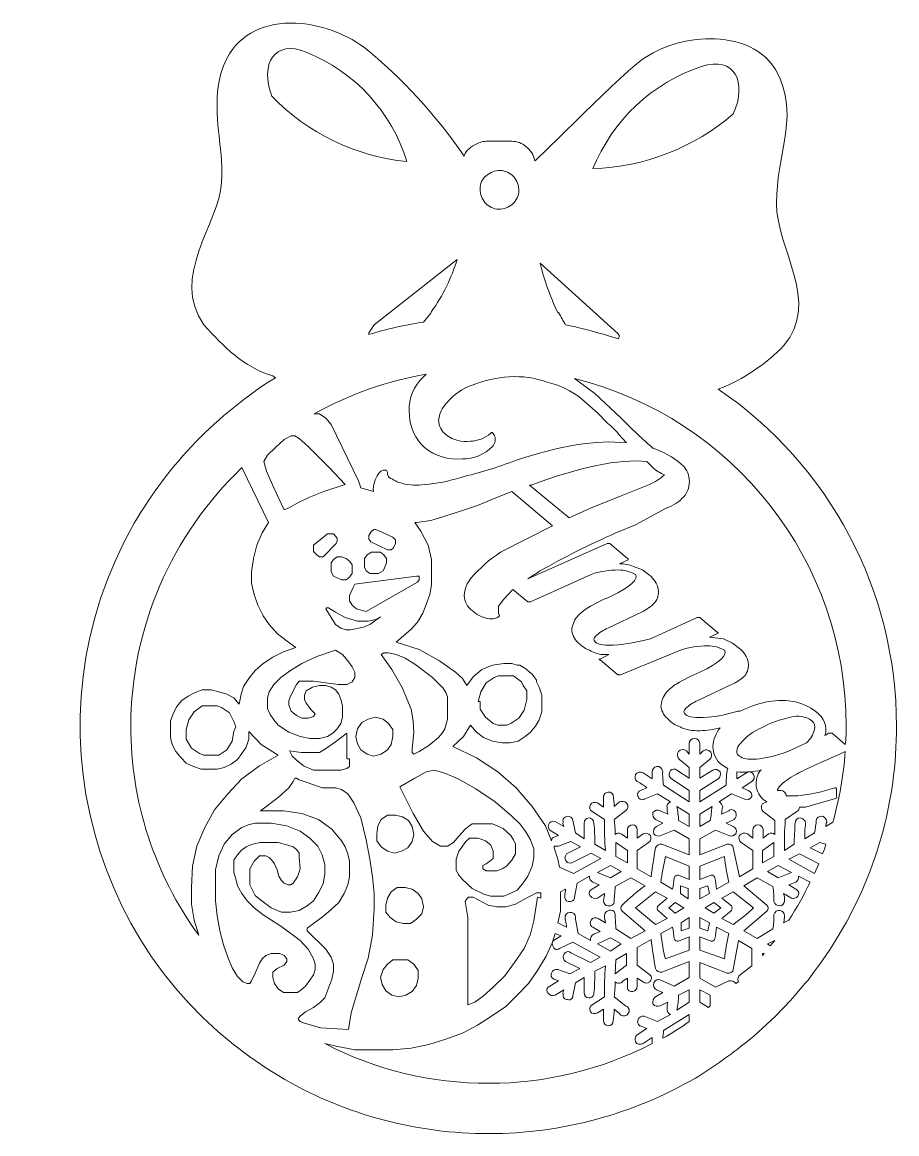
# Model space of a CAD drawing. Header units: millimetres. Extents: x -2.3 to 32.6, y 0 to 44.4.
import ezdxf

# ---------------------------------------------------------------- set-up
doc = ezdxf.new("R2010")
doc.units = ezdxf.units.MM
doc.header["$MEASUREMENT"] = 0
doc.layers.add('Layer 1', color=7, linetype='Continuous')

# ---------------------------------------------------------------- blocks, each defined once
blk = doc.blocks.new('block 4')
at = {"layer": 'Layer 1', "lineweight": 0}
for points in [[(7.479, 27.129), (7.796, 27.446), (8.149, 27.764), (8.431, 27.905), (8.572, 27.905), (8.749, 27.799), (9.102, 27.481), (9.948, 26.635), (10.583, 25.964), (9.737, 25.682), (9.137, 25.435), (8.749, 25.259), (8.361, 25.047), (8.149, 24.941), (7.726, 25.823), (7.444, 26.494), (7.338, 26.882), (7.479, 27.129)], [(11.818, 24.165), (12.488, 23.848), (12.594, 23.742), (12.594, 23.601), (12.524, 23.424), (12.418, 23.354), (12.277, 23.354), (11.606, 23.671), (11.536, 23.777), (11.536, 23.918), (11.642, 24.095), (11.747, 24.165), (11.818, 24.165)], [(10.231, 23.601), (9.701, 23.072), (9.56, 23.072), (9.454, 23.142), (9.313, 23.283), (9.313, 23.53), (9.878, 23.989), (10.125, 23.989), (10.266, 23.812), (10.266, 23.707), (10.231, 23.601)], [(11.642, 23.248), (11.994, 23.248), (12.136, 23.142), (12.241, 23.001), (12.241, 22.825), (12.171, 22.648), (12.1, 22.507), (11.924, 22.401), (11.571, 22.401), (11.43, 22.507), (11.359, 22.648), (11.359, 23.001), (11.465, 23.142), (11.642, 23.248)], [(10.442, 23.072), (10.619, 23.001), (10.76, 22.895), (10.866, 22.754), (10.866, 22.401), (10.76, 22.26), (10.619, 22.154), (10.442, 22.154), (10.266, 22.225), (10.125, 22.296), (10.019, 22.472), (10.019, 22.825), (10.125, 22.966), (10.266, 23.072), (10.442, 23.072)], [(12.418, 21.449), (11.43, 20.884), (11.042, 20.99), (10.866, 21.131), (10.76, 21.308), (10.76, 21.519), (10.901, 21.837), (10.971, 21.978), (13.441, 22.296), (13.547, 22.296), (13.547, 22.154), (13.476, 22.049), (12.418, 21.449)], [(9.842, 21.026), (9.913, 21.026), (10.195, 20.849), (10.583, 20.637), (11.077, 20.496), (11.501, 20.496), (11.818, 20.567), (11.994, 20.673), (11.818, 20.532), (11.571, 20.355), (11.324, 20.249), (10.795, 20.144), (10.619, 20.144), (10.407, 20.214), (10.195, 20.355), (10.019, 20.637), (9.807, 20.99), (9.842, 21.026)], [(8.855, 18.803), (9.454, 19.085), (10.195, 19.332), (10.477, 19.156), (10.689, 18.909), (10.866, 18.662), (10.971, 18.45), (10.971, 18.239), (10.866, 18.062), (10.654, 17.956), (10.301, 17.956), (9.807, 18.027), (9.313, 18.097), (8.749, 18.097), (8.643, 17.956), (8.396, 17.498), (8.326, 17.321), (8.326, 17.145), (8.431, 16.898), (8.643, 16.722), (8.855, 16.616), (9.102, 16.616), (9.313, 16.686), (9.384, 16.792), (9.243, 16.933), (9.031, 17.216), (8.961, 17.357), (8.961, 17.533), (9.031, 17.709), (9.278, 17.851), (9.56, 17.921), (9.807, 17.921), (10.019, 17.851), (10.195, 17.745), (10.336, 17.568), (10.407, 17.357), (10.477, 17.11), (10.477, 16.651), (10.407, 16.404), (10.266, 16.192), (10.089, 16.016), (9.878, 15.875), (9.56, 15.804), (9.172, 15.804), (8.784, 15.875), (8.326, 16.051), (7.902, 16.334), (7.726, 16.545), (7.585, 16.757), (7.479, 17.004), (7.479, 17.427), (7.549, 17.674), (7.726, 17.956), (8.008, 18.239), (8.396, 18.521), (8.855, 18.803)], [(13.3, 16.51), (13.229, 16.969), (13.053, 17.392), (12.876, 17.815), (12.453, 18.556), (12.03, 19.156), (12.136, 19.226), (12.312, 19.226), (12.629, 19.156), (12.982, 19.015), (13.37, 18.768), (14.076, 18.239), (14.499, 17.815), (14.605, 17.639), (14.676, 17.462), (14.676, 16.581), (14.57, 16.192), (14.464, 16.016), (14.323, 15.84), (13.935, 15.522), (13.547, 15.275), (13.335, 15.169), (13.264, 15.24), (13.264, 15.381), (13.335, 16.051), (13.3, 16.51)], [(15.91, 17.286), (16.016, 17.674), (16.228, 18.027), (16.545, 18.239), (16.722, 18.309), (17.321, 18.309), (17.639, 18.062), (17.639, 18.062), (17.709, 17.921), (17.851, 17.709), (17.851, 17.357), (17.851, 17.357), (17.745, 16.933), (17.533, 16.616), (17.216, 16.404), (17.039, 16.334), (16.686, 16.334), (16.51, 16.404), (16.192, 16.651), (15.981, 16.969), (15.981, 17.286), (15.91, 17.286)], [(6.138, 16.087), (6.068, 15.699), (5.856, 15.346), (5.539, 15.134), (4.939, 15.134), (4.762, 15.205), (4.445, 15.416), (4.233, 15.769), (4.233, 16.157), (4.339, 16.545), (4.551, 16.863), (4.868, 17.11), (5.468, 17.11), (5.644, 17.039), (5.962, 16.827), (6.138, 16.475), (6.209, 16.263), (6.138, 16.087)], [(11.465, 15.169), (11.218, 15.346), (11.077, 15.593), (11.007, 15.875), (11.077, 16.192), (11.254, 16.439), (11.501, 16.581), (11.783, 16.651), (12.1, 16.581), (12.312, 16.404), (12.488, 16.157), (12.488, 15.875), (12.418, 15.557), (12.277, 15.346), (12.03, 15.169), (11.712, 15.099), (11.465, 15.169)], [(10.76, 14.993), (10.76, 14.676), (10.654, 14.605), (10.407, 14.534), (9.313, 14.534), (8.925, 14.711), (8.608, 14.958), (8.467, 15.099), (8.361, 15.311), (8.819, 15.24), (9.56, 15.24), (9.842, 15.416), (10.195, 15.663), (10.654, 16.016), (10.654, 14.993), (10.76, 14.993)], [(16.087, 10.583), (16.228, 10.513), (16.651, 10.513), (16.863, 10.583), (17.039, 10.689), (17.251, 10.936), (17.392, 11.183), (17.392, 11.571), (17.321, 11.747), (17.216, 11.924), (16.898, 12.206), (16.475, 12.382), (15.663, 12.382), (15.522, 12.277), (15.381, 12.171), (15.134, 11.889), (14.922, 11.642), (14.676, 11.501), (14.393, 11.501), (14.076, 11.677), (13.723, 12.1), (13.3, 12.806), (12.771, 13.864), (13.37, 14.217), (13.829, 14.464), (14.146, 14.534), (14.534, 14.429), (15.099, 14.182), (15.804, 13.794), (16.581, 13.264), (17.251, 12.7), (17.568, 12.382), (17.815, 12.065), (17.992, 11.747), (18.133, 11.395), (18.133, 11.042), (18.062, 10.689), (17.886, 10.301), (17.674, 9.984), (17.462, 9.737), (17.18, 9.596), (16.933, 9.49), (16.404, 9.49), (16.157, 9.56), (15.663, 9.807), (15.275, 10.16), (15.099, 10.372), (15.028, 10.548), (15.028, 10.971), (15.134, 11.289), (15.275, 11.501), (15.416, 11.677), (15.557, 11.818), (15.91, 11.818), (16.192, 11.712), (16.404, 11.536), (16.51, 11.289), (16.51, 11.007), (16.369, 10.901), (16.228, 10.795), (16.087, 10.724), (16.087, 10.619), (16.087, 10.583)], [(8.961, 4.41), (8.784, 4.48), (8.714, 4.551), (8.714, 4.621), (8.784, 4.692), (8.996, 4.868), (9.313, 5.045), (9.596, 5.256), (9.772, 5.433), (10.054, 6.174), (10.125, 6.491), (10.125, 6.773), (10.019, 7.056), (9.807, 7.373), (9.066, 8.114), (9.066, 8.22), (9.207, 8.326), (9.737, 8.714), (10.019, 8.961), (10.336, 9.243), (10.548, 9.596), (10.689, 9.948), (10.76, 10.266), (10.76, 10.901), (10.689, 11.183), (10.583, 11.465), (10.442, 11.712), (10.054, 12.171), (9.525, 12.559), (8.855, 12.806), (8.114, 12.912), (7.197, 12.912), (7.902, 13.441), (8.326, 13.829), (8.502, 14.076), (8.572, 14.217), (8.643, 14.217), (8.749, 14.146), (9.066, 14.041), (9.666, 13.829), (10.195, 13.829), (10.442, 13.758), (10.689, 13.582), (10.936, 13.229), (11.218, 12.629), (11.43, 11.747), (11.571, 10.971), (11.677, 10.266), (11.747, 9.596), (11.747, 8.996), (11.677, 7.937), (11.501, 7.02), (11.254, 6.244), (11.042, 5.539), (10.83, 4.833), (10.724, 4.163), (9.596, 4.233), (8.961, 4.41)], [(27.799, 13.088), (27.799, 13.088)], [(11.889, 12.312), (12.03, 12.559), (12.277, 12.735), (12.594, 12.735), (12.876, 12.665), (13.123, 12.524), (13.264, 12.277), (13.335, 11.959), (13.264, 11.677), (13.088, 11.43), (12.841, 11.289), (12.559, 11.218), (12.277, 11.289), (12.03, 11.465), (11.853, 11.712), (11.853, 11.994), (11.889, 12.312)], [(8.749, 11.042), (8.749, 11.218), (8.643, 11.359), (8.502, 11.465), (8.29, 11.536), (7.902, 11.642), (7.197, 11.642), (6.879, 11.571), (6.632, 11.465), (6.421, 11.324), (6.279, 11.148), (6.138, 10.936), (6.138, 10.442), (6.209, 10.195), (6.279, 9.913), (6.456, 9.596), (6.668, 9.313), (6.95, 9.031), (7.302, 8.749), (7.973, 8.326), (8.361, 8.043), (8.784, 7.726), (9.102, 7.373), (9.313, 6.985), (9.384, 6.773), (9.384, 6.562), (9.313, 6.35), (9.172, 6.138), (8.996, 5.891), (8.819, 5.75), (8.678, 5.644), (8.114, 5.644), (7.902, 5.786), (7.761, 5.997), (7.691, 6.244), (7.691, 6.456), (7.867, 6.597), (8.149, 6.738), (8.255, 6.879), (8.255, 6.985), (8.149, 7.126), (7.973, 7.197), (7.62, 7.197), (7.408, 7.126), (7.267, 6.985), (7.161, 6.809), (6.985, 6.421), (6.844, 6.103), (6.773, 5.997), (6.668, 5.997), (6.491, 6.068), (6.279, 6.279), (6.068, 6.632), (5.891, 7.056), (5.715, 7.549), (5.574, 8.114), (5.468, 8.714), (5.398, 9.313), (5.398, 10.548), (5.539, 11.112), (5.75, 11.571), (6.068, 11.959), (6.456, 12.241), (6.703, 12.347), (6.985, 12.418), (7.62, 12.418), (8.255, 12.312), (8.784, 12.1), (9.172, 11.818), (9.49, 11.501), (9.666, 11.148), (9.772, 10.76), (9.772, 10.372), (9.701, 9.984), (9.525, 9.631), (9.313, 9.313), (9.066, 9.102), (8.749, 8.925), (8.396, 8.855), (8.043, 8.855), (7.62, 9.031), (7.197, 9.349), (6.985, 9.525), (6.879, 9.737), (6.773, 9.948), (6.773, 10.583), (6.95, 10.901), (7.161, 11.112), (7.408, 11.112), (7.549, 11.042), (7.655, 10.936), (7.761, 10.795), (7.867, 10.548), (7.937, 10.301), (8.043, 10.125), (8.149, 10.019), (8.29, 9.948), (8.396, 9.948), (8.502, 10.019), (8.678, 10.266), (8.784, 10.583), (8.749, 11.042)], [(21.414, 11.077), (21.414, 11.642), (21.872, 11.324), (21.872, 10.83), (21.414, 11.077)], [(27.27, 10.83), (27.27, 11.324), (27.728, 11.642), (27.728, 11.077), (27.27, 10.83)], [(29.527, 10.795), (29.527, 10.795), (29.351, 10.407), (29.351, 10.407), (28.328, 10.971), (28.751, 11.183), (29.527, 10.795)], [(21.202, 10.724), (21.625, 10.477), (21.202, 10.231), (20.673, 10.442), (21.202, 10.724)], [(28.434, 10.442), (27.905, 10.231), (27.481, 10.477), (27.905, 10.724), (28.434, 10.442)], [(13.441, 8.572), (13.194, 8.396), (12.912, 8.396), (12.629, 8.467), (12.382, 8.643), (12.206, 8.855), (12.206, 9.137), (12.277, 9.419), (12.418, 9.666), (12.665, 9.842), (12.982, 9.842), (13.264, 9.772), (13.511, 9.596), (13.653, 9.384), (13.723, 9.066), (13.653, 8.784), (13.441, 8.572)], [(19.226, 10.125), (19.226, 10.125)], [(23.989, 9.596), (23.989, 9.913), (24.306, 9.807), (24.306, 9.384), (23.989, 9.596)], [(25.082, 9.913), (25.153, 9.596), (24.765, 9.384), (24.765, 9.807), (25.082, 9.913)], [(18.274, 9.454), (18.133, 8.502), (17.992, 7.973), (17.745, 7.408), (17.357, 6.844), (16.969, 6.315), (16.51, 5.856), (16.122, 5.503), (15.769, 5.256), (15.487, 5.151), (15.487, 8.643), (15.381, 9.278), (15.452, 9.384), (15.522, 9.454), (15.699, 9.454), (16.298, 9.137), (16.651, 9.066), (17.004, 9.066), (17.392, 9.172), (17.709, 9.349), (18.239, 9.631), (18.415, 9.631), (18.415, 9.419), (18.274, 9.454)], [(23.777, 8.819), (23.53, 9.031), (23.777, 9.243), (24.13, 9.031), (23.777, 8.819)], [(25.612, 9.031), (25.329, 8.819), (24.977, 9.031), (25.329, 9.243), (25.612, 9.031)], [(24.342, 8.643), (24.342, 8.22), (24.024, 8.114), (24.024, 8.431), (24.342, 8.643)], [(25.153, 8.431), (25.082, 8.114), (24.765, 8.22), (24.765, 8.643), (25.153, 8.431)], [(21.202, 7.302), (20.673, 7.585), (21.202, 7.832), (21.625, 7.585), (21.202, 7.302)], [(27.481, 7.585), (27.764, 7.726), (27.587, 7.514), (27.481, 7.585)], [(21.414, 6.95), (21.837, 7.197), (21.837, 6.738), (21.378, 6.385), (21.414, 6.95)], [(27.27, 7.197), (27.34, 7.197), (27.27, 7.126), (27.27, 7.197)], [(12.1, 6.562), (12.277, 6.773), (12.488, 6.95), (13.088, 6.95), (13.335, 6.773), (13.511, 6.526), (13.511, 6.209), (13.441, 5.927), (13.264, 5.68), (13.017, 5.539), (12.735, 5.468), (12.453, 5.539), (12.206, 5.715), (12.065, 5.962), (11.994, 6.244), (12.1, 6.562)], [(25.118, 5.045), (24.765, 5.256), (24.765, 5.75), (25.188, 5.539), (25.188, 5.115), (25.118, 5.045)]]:
    blk.add_lwpolyline(points, dxfattribs=at)
for points, knots in [([(32.632, 16.298), (32.639, 21.694), (29.97, 26.743), (25.506, 29.774), (25.506, 29.774), (25.788, 29.88), (25.788, 29.88), (25.788, 29.88), (25.788, 29.88), (25.788, 29.88), (26.658, 30.272), (27.448, 30.822), (28.116, 31.503), (29.633, 33.302), (27.834, 35.313), (27.834, 37.218), (27.834, 39.123), (28.681, 40.534), (27.975, 42.192), (27.552, 43.251), (26.529, 43.744), (25.365, 43.78), (24.382, 43.82), (23.411, 43.562), (22.578, 43.039), (21.837, 42.58), (18.239, 38.911), (18.168, 38.911), (18.129, 39.138), (18.002, 39.341), (17.815, 39.476), (17.661, 39.616), (17.459, 39.692), (17.251, 39.687), (17.251, 39.687), (16.228, 39.687), (16.228, 39.687), (16.066, 39.679), (15.908, 39.63), (15.769, 39.546), (15.557, 39.441), (15.346, 39.229), (15.346, 39.088), (14.222, 40.731), (12.868, 42.205), (11.324, 43.462), (10.526, 44.028), (9.585, 44.358), (8.608, 44.415), (7.408, 44.45), (6.385, 44.027), (5.856, 43.004), (5.045, 41.416), (5.75, 39.652), (5.644, 38.029), (5.539, 36.407), (3.563, 34.255), (4.939, 32.35), (5.715, 31.468), (6.526, 30.656), (7.691, 30.304), (7.691, 30.304), (7.691, 30.304), (7.691, 30.304), (7.691, 30.304), (7.796, 30.233), (7.796, 30.233), (5.469, 28.782), (3.531, 26.784), (2.152, 24.412), (-2.329, 16.606), (0.366, 6.644), (8.173, 2.163), (10.656, 0.738), (13.471, -0.008), (16.334, 0), (19.233, -0.002), (22.082, 0.765), (24.589, 2.222), (24.589, 2.222), (24.73, 2.293), (24.73, 2.293), (24.73, 2.293), (24.73, 2.293), (24.73, 2.293), (25.375, 2.708), (25.999, 3.155), (26.599, 3.634), (26.599, 3.634), (26.917, 3.881), (26.917, 3.881), (26.917, 3.881), (27.799, 4.692), (27.799, 4.692), (27.799, 4.692), (27.799, 4.692), (27.799, 4.692), (27.799, 4.692), (28.399, 5.327), (28.399, 5.327), (28.399, 5.327), (28.399, 5.327), (28.399, 5.327), (28.399, 5.327), (28.575, 5.539), (28.575, 5.539), (28.575, 5.539), (28.963, 5.997), (28.963, 5.997), (28.963, 5.997), (28.963, 5.997), (28.963, 5.997), (28.963, 5.997), (29.104, 6.138), (29.104, 6.138), (29.104, 6.138), (29.351, 6.491), (29.351, 6.491), (29.351, 6.491), (29.351, 6.491), (29.351, 6.491), (29.351, 6.491), (29.598, 6.809), (29.598, 6.809), (29.598, 6.809), (29.598, 6.809), (29.598, 6.809), (29.598, 6.809), (29.81, 7.126), (29.81, 7.126), (29.81, 7.126), (29.986, 7.373), (29.986, 7.373), (29.986, 7.373), (29.986, 7.373), (29.986, 7.373), (29.986, 7.373), (30.198, 7.726), (30.198, 7.726), (30.198, 7.726), (30.198, 7.726), (30.198, 7.726), (31.8, 10.297), (32.644, 13.269), (32.632, 16.298)], [0, 0, 0, 0, 1, 1, 1, 2, 2, 2, 3, 3, 3, 4, 4, 4, 5, 5, 5, 6, 6, 6, 7, 7, 7, 8, 8, 8, 9, 9, 9, 10, 10, 10, 11, 11, 11, 12, 12, 12, 13, 13, 13, 14, 14, 14, 15, 15, 15, 16, 16, 16, 17, 17, 17, 18, 18, 18, 19, 19, 19, 20, 20, 20, 21, 21, 21, 22, 22, 22, 23, 23, 23, 24, 24, 24, 25, 25, 25, 26, 26, 26, 27, 27, 27, 28, 28, 28, 29, 29, 29, 30, 30, 30, 31, 31, 31, 32, 32, 32, 33, 33, 33, 34, 34, 34, 35, 35, 35, 36, 36, 36, 37, 37, 37, 38, 38, 38, 39, 39, 39, 40, 40, 40, 41, 41, 41, 42, 42, 42, 43, 43, 43, 44, 44, 44, 45, 45, 45, 46, 46, 46, 47, 47, 47, 48, 48, 48, 48]), ([(7.655, 41.487), (7.161, 42.792), (7.761, 43.78), (9.031, 43.251), (10.965, 42.476), (12.444, 40.868), (13.053, 38.876), (11.003, 39.086), (9.093, 40.01), (7.655, 41.487)], [0, 0, 0, 0, 1, 1, 1, 2, 2, 2, 3, 3, 3, 3]), ([(24.836, 42.686), (26.176, 43.109), (26.67, 42.051), (26.106, 40.781), (24.541, 39.432), (22.561, 38.66), (20.496, 38.594), (21.275, 40.527), (22.86, 42.022), (24.836, 42.686)], [0, 0, 0, 0, 1, 1, 1, 2, 2, 2, 3, 3, 3, 3]), ([(16.228, 38.312), (16.382, 38.452), (16.584, 38.528), (16.792, 38.523), (16.993, 38.51), (17.182, 38.422), (17.321, 38.276), (17.462, 38.122), (17.538, 37.92), (17.533, 37.712), (17.527, 37.509), (17.437, 37.318), (17.286, 37.183), (17.129, 37.048), (16.929, 36.973), (16.722, 36.971), (16.519, 36.977), (16.328, 37.067), (16.192, 37.218), (16.052, 37.372), (15.976, 37.574), (15.981, 37.782), (15.972, 37.989), (16.064, 38.186), (16.228, 38.312)], [0, 0, 0, 0, 1, 1, 1, 2, 2, 2, 3, 3, 3, 4, 4, 4, 5, 5, 5, 6, 6, 6, 7, 7, 7, 8, 8, 8, 8]), ([(14.041, 32.879), (14.041, 32.879), (14.041, 32.879), (14.041, 32.879), (14.041, 32.844), (14.005, 32.844), (14.005, 32.808), (14.005, 32.808), (13.723, 32.456), (13.723, 32.456), (12.983, 32.345), (12.252, 32.18), (11.536, 31.962), (11.536, 31.962), (11.536, 32.032), (11.536, 32.032), (11.536, 32.032), (11.747, 32.35), (11.747, 32.35), (11.747, 32.35), (15.064, 34.96), (15.064, 34.96), (14.836, 34.216), (14.49, 33.514), (14.041, 32.879)], [0, 0, 0, 0, 1, 1, 1, 2, 2, 2, 3, 3, 3, 4, 4, 4, 5, 5, 5, 6, 6, 6, 7, 7, 7, 8, 8, 8, 8]), ([(21.484, 31.997), (21.484, 31.997), (21.555, 31.891), (21.555, 31.891), (21.529, 31.862), (21.516, 31.824), (21.519, 31.785), (20.814, 31.997), (20.108, 32.209), (19.403, 32.35), (19.297, 32.491), (19.226, 32.667), (19.121, 32.844), (19.121, 32.844), (19.085, 32.844), (19.085, 32.844), (18.783, 33.476), (18.546, 34.138), (18.38, 34.819), (18.38, 34.819), (21.484, 31.997), (21.484, 31.997)], [0, 0, 0, 0, 1, 1, 1, 2, 2, 2, 3, 3, 3, 4, 4, 4, 5, 5, 5, 6, 6, 6, 7, 7, 7, 7]), ([(13.159, 28.716), (13.178, 28.229), (13.395, 27.771), (13.758, 27.446), (14.18, 27.092), (14.728, 26.926), (15.275, 26.987), (15.726, 26.982), (16.159, 27.161), (16.475, 27.481), (16.587, 27.607), (16.615, 27.787), (16.545, 27.94), (16.475, 28.046), (16.439, 28.081), (16.404, 28.011), (16.181, 27.81), (15.893, 27.697), (15.593, 27.693), (15.255, 27.64), (14.91, 27.729), (14.64, 27.94), (14.448, 28.081), (14.331, 28.302), (14.323, 28.54), (14.353, 28.792), (14.464, 29.027), (14.64, 29.21), (14.919, 29.549), (15.285, 29.805), (15.699, 29.951), (16.161, 30.131), (16.649, 30.238), (17.145, 30.268), (17.66, 30.3), (18.176, 30.228), (18.662, 30.057), (19.163, 29.934), (19.633, 29.706), (20.038, 29.386), (20.038, 29.386), (20.673, 28.822), (20.673, 28.822), (20.673, 28.822), (21.096, 28.399), (21.096, 28.399), (21.255, 28.276), (21.397, 28.134), (21.519, 27.975), (21.519, 27.975), (21.837, 27.622), (21.837, 27.622), (20.637, 27.764), (19.156, 27.517), (17.392, 26.917), (16.678, 26.647), (15.947, 26.423), (15.205, 26.247), (14.737, 26.09), (14.251, 25.995), (13.758, 25.964), (13.465, 25.918), (13.165, 25.93), (12.876, 26), (12.688, 26.053), (12.509, 26.136), (12.347, 26.247), (12.304, 26.296), (12.279, 26.358), (12.277, 26.423), (12.277, 26.458), (12.241, 26.494), (12.241, 26.529), (12.241, 26.529), (12.1, 26.529), (12.1, 26.529), (12.022, 26.513), (11.956, 26.461), (11.924, 26.388), (11.771, 26.186), (11.696, 25.935), (11.712, 25.682), (11.712, 25.682), (11.218, 25.823), (11.218, 25.823), (11.218, 25.823), (11.113, 26.106), (11.113, 26.106), (11.113, 26.106), (10.019, 28.363), (10.019, 28.363), (10.019, 28.363), (9.807, 28.61), (9.807, 28.61), (9.807, 28.61), (9.56, 28.787), (9.56, 28.787), (9.56, 28.787), (9.349, 28.787), (9.349, 28.787), (10.742, 29.565), (12.257, 30.101), (13.829, 30.374), (13.829, 30.374), (13.582, 30.127), (13.582, 30.127), (13.237, 29.744), (13.082, 29.226), (13.159, 28.716)], [0, 0, 0, 0, 1, 1, 1, 2, 2, 2, 3, 3, 3, 4, 4, 4, 5, 5, 5, 6, 6, 6, 7, 7, 7, 8, 8, 8, 9, 9, 9, 10, 10, 10, 11, 11, 11, 12, 12, 12, 13, 13, 13, 14, 14, 14, 15, 15, 15, 16, 16, 16, 17, 17, 17, 18, 18, 18, 19, 19, 19, 20, 20, 20, 21, 21, 21, 22, 22, 22, 23, 23, 23, 24, 24, 24, 25, 25, 25, 26, 26, 26, 27, 27, 27, 28, 28, 28, 29, 29, 29, 30, 30, 30, 31, 31, 31, 32, 32, 32, 33, 33, 33, 34, 34, 34, 35, 35, 35, 36, 36, 36, 36]), ([(30.621, 16.298), (30.627, 16.051), (30.615, 15.803), (30.586, 15.557), (30.586, 15.557), (30.057, 16.016), (30.057, 16.016), (30.057, 16.016), (29.916, 16.016), (29.916, 16.016), (29.845, 15.946), (29.774, 15.946), (29.774, 15.91), (29.882, 16.271), (29.738, 16.659), (29.422, 16.863), (29.148, 17.087), (28.819, 17.233), (28.469, 17.286), (28.106, 17.345), (27.734, 17.333), (27.376, 17.251), (27.034, 17.17), (26.703, 17.051), (26.388, 16.898), (26.388, 16.898), (26.282, 16.898), (26.282, 16.898), (25.893, 16.769), (25.491, 16.686), (25.082, 16.651), (24.589, 16.616), (24.306, 16.651), (24.201, 16.757), (24.095, 16.863), (24.13, 16.898), (24.201, 17.004), (24.345, 17.138), (24.513, 17.245), (24.694, 17.321), (24.694, 17.321), (26.035, 17.956), (26.035, 17.956), (26.229, 18.046), (26.407, 18.165), (26.564, 18.309), (26.684, 18.457), (26.736, 18.65), (26.705, 18.838), (26.663, 19.064), (26.537, 19.265), (26.352, 19.403), (26.352, 19.403), (26.07, 19.614), (26.07, 19.614), (26.07, 19.614), (25.718, 19.791), (25.718, 19.791), (25.718, 19.791), (25.153, 19.861), (25.153, 19.861), (25.153, 19.861), (25.471, 20.002), (25.471, 20.002), (25.49, 20.002), (25.506, 20.018), (25.506, 20.038), (25.506, 20.038), (25.471, 20.038), (25.471, 20.038), (25.471, 20.038), (24.765, 20.637), (24.765, 20.637), (24.765, 20.637), (24.659, 20.637), (24.659, 20.637), (24.659, 20.637), (22.789, 19.791), (22.789, 19.791), (22.361, 19.678), (21.925, 19.595), (21.484, 19.544), (20.99, 19.509), (20.708, 19.544), (20.602, 19.65), (20.496, 19.756), (20.532, 19.791), (20.602, 19.897), (20.747, 20.03), (20.914, 20.138), (21.096, 20.214), (21.096, 20.214), (22.437, 20.849), (22.437, 20.849), (22.633, 20.949), (22.811, 21.08), (22.966, 21.237), (23.086, 21.385), (23.137, 21.578), (23.107, 21.766), (23.064, 21.992), (22.938, 22.193), (22.754, 22.331), (22.754, 22.331), (22.472, 22.542), (22.472, 22.542), (22.472, 22.542), (22.119, 22.684), (22.119, 22.684), (21.94, 22.756), (21.748, 22.792), (21.555, 22.789), (21.555, 22.789), (21.872, 22.931), (21.872, 22.931), (21.892, 22.931), (21.908, 22.946), (21.908, 22.966), (21.908, 23.001), (21.908, 23.001), (21.872, 23.001), (21.872, 23.001), (21.167, 23.601), (21.167, 23.601), (21.167, 23.601), (21.061, 23.601), (21.061, 23.601), (21.061, 23.601), (17.886, 22.19), (17.886, 22.19), (17.886, 22.19), (18.38, 22.507), (18.38, 22.507), (19.365, 23.063), (20.378, 23.57), (21.414, 24.024), (21.414, 24.024), (22.19, 24.342), (22.19, 24.342), (22.19, 24.342), (23.424, 25.012), (23.424, 25.012), (23.694, 25.104), (23.936, 25.262), (24.13, 25.471), (24.3, 25.664), (24.377, 25.921), (24.342, 26.176), (24.324, 26.412), (24.209, 26.629), (24.024, 26.776), (23.694, 27.061), (23.31, 27.277), (22.895, 27.411), (22.472, 27.764), (22.049, 28.187), (21.625, 28.61), (21.625, 28.61), (20.567, 29.598), (20.567, 29.598), (20.567, 29.598), (19.756, 30.198), (19.756, 30.198), (26.14, 28.61), (30.621, 22.877), (30.621, 16.298)], [0, 0, 0, 0, 1, 1, 1, 2, 2, 2, 3, 3, 3, 4, 4, 4, 5, 5, 5, 6, 6, 6, 7, 7, 7, 8, 8, 8, 9, 9, 9, 10, 10, 10, 11, 11, 11, 12, 12, 12, 13, 13, 13, 14, 14, 14, 15, 15, 15, 16, 16, 16, 17, 17, 17, 18, 18, 18, 19, 19, 19, 20, 20, 20, 21, 21, 21, 22, 22, 22, 23, 23, 23, 24, 24, 24, 25, 25, 25, 26, 26, 26, 27, 27, 27, 28, 28, 28, 29, 29, 29, 30, 30, 30, 31, 31, 31, 32, 32, 32, 33, 33, 33, 34, 34, 34, 35, 35, 35, 36, 36, 36, 37, 37, 37, 38, 38, 38, 39, 39, 39, 40, 40, 40, 41, 41, 41, 42, 42, 42, 43, 43, 43, 44, 44, 44, 45, 45, 45, 46, 46, 46, 47, 47, 47, 48, 48, 48, 49, 49, 49, 50, 50, 50, 51, 51, 51, 52, 52, 52, 53, 53, 53, 54, 54, 54, 55, 55, 55, 55]), ([(22.648, 26.882), (22.648, 26.882), (22.895, 26.635), (22.895, 26.635), (23.027, 26.511), (23.184, 26.415), (23.354, 26.352), (23.183, 26.184), (22.978, 26.052), (22.754, 25.964), (22.754, 25.964), (21.625, 25.506), (21.625, 25.506), (21.625, 25.506), (20.391, 25.012), (20.391, 25.012), (20.391, 25.012), (19.544, 24.624), (19.544, 24.624), (19.544, 24.624), (17.956, 25.929), (17.956, 25.929), (17.956, 25.929), (18.027, 25.929), (18.027, 25.929), (19.967, 26.67), (21.519, 26.987), (22.648, 26.882)], [0, 0, 0, 0, 1, 1, 1, 2, 2, 2, 3, 3, 3, 4, 4, 4, 5, 5, 5, 6, 6, 6, 7, 7, 7, 8, 8, 8, 9, 9, 9, 9]), ([(6.456, 26.635), (6.456, 26.635), (6.456, 26.635), (6.456, 26.635), (6.456, 26.635), (7.514, 24.447), (7.514, 24.447), (7.514, 24.447), (7.267, 24.024), (7.267, 24.024), (7.267, 24.024), (7.056, 23.53), (7.056, 23.53), (7.056, 23.53), (6.914, 23.001), (6.914, 23.001), (6.914, 23.001), (6.844, 22.472), (6.844, 22.472), (6.844, 22.472), (6.844, 22.013), (6.844, 22.013), (6.844, 22.013), (6.95, 21.555), (6.95, 21.555), (6.95, 21.555), (7.091, 21.131), (7.091, 21.131), (7.091, 21.131), (7.302, 20.708), (7.302, 20.708), (7.302, 20.708), (7.549, 20.355), (7.549, 20.355), (7.549, 20.355), (7.867, 20.002), (7.867, 20.002), (7.867, 20.002), (8.22, 19.72), (8.22, 19.72), (8.22, 19.72), (8.608, 19.438), (8.608, 19.438), (8.608, 19.438), (8.114, 19.262), (8.114, 19.262), (8.114, 19.262), (7.691, 19.05), (7.691, 19.05), (7.691, 19.05), (7.302, 18.803), (7.302, 18.803), (7.302, 18.803), (6.985, 18.521), (6.985, 18.521), (6.985, 18.521), (6.738, 18.203), (6.738, 18.203), (6.738, 18.203), (6.526, 17.886), (6.526, 17.886), (6.526, 17.886), (6.421, 17.568), (6.421, 17.568), (6.421, 17.568), (6.35, 17.18), (6.35, 17.18), (6.35, 17.18), (6.138, 17.427), (6.138, 17.427), (6.138, 17.427), (5.856, 17.568), (5.856, 17.568), (5.856, 17.568), (5.539, 17.674), (5.539, 17.674), (5.539, 17.674), (5.221, 17.745), (5.221, 17.745), (5.221, 17.745), (4.868, 17.745), (4.868, 17.745), (4.868, 17.745), (4.586, 17.639), (4.586, 17.639), (4.586, 17.639), (4.304, 17.498), (4.304, 17.498), (4.304, 17.498), (4.057, 17.321), (4.057, 17.321), (4.057, 17.321), (3.845, 17.074), (3.845, 17.074), (3.845, 17.074), (3.704, 16.792), (3.704, 16.792), (3.704, 16.792), (3.598, 16.51), (3.598, 16.51), (3.598, 16.51), (3.598, 15.84), (3.598, 15.84), (3.598, 15.84), (3.669, 15.557), (3.669, 15.557), (3.669, 15.557), (3.81, 15.275), (3.81, 15.275), (3.81, 15.275), (4.022, 15.028), (4.022, 15.028), (4.022, 15.028), (4.233, 14.817), (4.233, 14.817), (4.233, 14.817), (4.516, 14.676), (4.516, 14.676), (4.516, 14.676), (4.833, 14.57), (4.833, 14.57), (4.833, 14.57), (5.468, 14.57), (5.468, 14.57), (5.468, 14.57), (5.75, 14.64), (5.75, 14.64), (5.75, 14.64), (6.032, 14.781), (6.032, 14.781), (6.032, 14.781), (6.279, 14.958), (6.279, 14.958), (6.279, 14.958), (6.456, 15.205), (6.456, 15.205), (6.456, 15.205), (6.632, 15.452), (6.632, 15.452), (6.632, 15.452), (6.738, 15.769), (6.738, 15.769), (6.738, 15.769), (6.738, 16.087), (6.738, 16.087), (6.738, 16.087), (7.232, 15.557), (7.232, 15.557), (7.232, 15.557), (7.902, 15.134), (7.902, 15.134), (7.902, 15.134), (7.161, 14.711), (7.161, 14.711), (7.161, 14.711), (6.456, 14.182), (6.456, 14.182), (6.456, 14.182), (5.891, 13.582), (5.891, 13.582), (5.891, 13.582), (5.362, 12.947), (5.362, 12.947), (5.362, 12.947), (4.974, 12.241), (4.974, 12.241), (4.974, 12.241), (4.657, 11.501), (4.657, 11.501), (4.657, 11.501), (4.48, 10.689), (4.48, 10.689), (4.48, 10.689), (4.445, 9.842), (4.445, 9.842), (4.445, 9.842), (4.445, 9.172), (4.445, 9.172), (4.445, 9.172), (4.551, 8.537), (4.551, 8.537), (4.551, 8.537), (4.727, 7.937), (4.727, 7.937), (4.727, 7.937), (4.727, 7.937), (4.727, 7.937), (2.957, 10.365), (2.005, 13.294), (2.011, 16.298), (2.02, 20.206), (3.626, 23.94), (6.456, 26.635)], [0, 0, 0, 0, 1, 1, 1, 2, 2, 2, 3, 3, 3, 4, 4, 4, 5, 5, 5, 6, 6, 6, 7, 7, 7, 8, 8, 8, 9, 9, 9, 10, 10, 10, 11, 11, 11, 12, 12, 12, 13, 13, 13, 14, 14, 14, 15, 15, 15, 16, 16, 16, 17, 17, 17, 18, 18, 18, 19, 19, 19, 20, 20, 20, 21, 21, 21, 22, 22, 22, 23, 23, 23, 24, 24, 24, 25, 25, 25, 26, 26, 26, 27, 27, 27, 28, 28, 28, 29, 29, 29, 30, 30, 30, 31, 31, 31, 32, 32, 32, 33, 33, 33, 34, 34, 34, 35, 35, 35, 36, 36, 36, 37, 37, 37, 38, 38, 38, 39, 39, 39, 40, 40, 40, 41, 41, 41, 42, 42, 42, 43, 43, 43, 44, 44, 44, 45, 45, 45, 46, 46, 46, 47, 47, 47, 48, 48, 48, 49, 49, 49, 50, 50, 50, 51, 51, 51, 52, 52, 52, 53, 53, 53, 54, 54, 54, 55, 55, 55, 56, 56, 56, 57, 57, 57, 58, 58, 58, 59, 59, 59, 60, 60, 60, 61, 61, 61, 62, 62, 62, 63, 63, 63, 64, 64, 64, 64]), ([(18.062, 13.088), (18.062, 13.088), (17.427, 13.829), (17.427, 13.829), (17.427, 13.829), (16.686, 14.464), (16.686, 14.464), (16.686, 14.464), (15.84, 15.028), (15.84, 15.028), (15.84, 15.028), (14.887, 15.487), (14.887, 15.487), (14.887, 15.487), (15.311, 15.875), (15.311, 15.875), (15.311, 15.875), (15.593, 16.334), (15.593, 16.334), (15.593, 16.334), (15.84, 16.051), (15.84, 16.051), (15.84, 16.051), (16.122, 15.84), (16.122, 15.84), (16.122, 15.84), (16.475, 15.699), (16.475, 15.699), (16.475, 15.699), (16.863, 15.628), (16.863, 15.628), (16.863, 15.628), (17.18, 15.628), (17.18, 15.628), (17.18, 15.628), (17.498, 15.699), (17.498, 15.699), (17.498, 15.699), (17.78, 15.875), (17.78, 15.875), (17.78, 15.875), (17.992, 16.051), (17.992, 16.051), (17.992, 16.051), (18.203, 16.298), (18.203, 16.298), (18.203, 16.298), (18.344, 16.545), (18.344, 16.545), (18.344, 16.545), (18.45, 16.863), (18.45, 16.863), (18.45, 16.863), (18.45, 17.533), (18.45, 17.533), (18.45, 17.533), (18.344, 17.851), (18.344, 17.851), (18.344, 17.851), (18.239, 18.062), (18.239, 18.062), (18.239, 18.062), (18.239, 18.133), (18.239, 18.133), (18.239, 18.133), (18.062, 18.38), (18.062, 18.38), (18.062, 18.38), (17.956, 18.45), (17.956, 18.45), (17.956, 18.45), (17.815, 18.591), (17.815, 18.591), (17.815, 18.591), (17.568, 18.732), (17.568, 18.732), (17.568, 18.732), (17.462, 18.732), (17.462, 18.732), (17.462, 18.732), (17.251, 18.803), (17.251, 18.803), (17.251, 18.803), (16.933, 18.803), (16.933, 18.803), (16.933, 18.803), (16.475, 18.732), (16.475, 18.732), (16.475, 18.732), (16.051, 18.556), (16.051, 18.556), (16.051, 18.556), (15.699, 18.274), (15.699, 18.274), (15.699, 18.274), (15.452, 17.921), (15.452, 17.921), (15.452, 17.921), (15.275, 18.203), (15.275, 18.203), (15.275, 18.203), (14.993, 18.45), (14.993, 18.45), (14.993, 18.45), (14.358, 18.909), (14.358, 18.909), (14.358, 18.909), (13.547, 19.367), (13.547, 19.367), (13.547, 19.367), (12.629, 19.65), (12.629, 19.65), (12.629, 19.65), (13.229, 20.179), (13.229, 20.179), (13.229, 20.179), (13.476, 20.461), (13.476, 20.461), (13.476, 20.461), (13.688, 20.814), (13.688, 20.814), (13.688, 20.814), (13.829, 21.167), (13.829, 21.167), (13.829, 21.167), (13.97, 21.555), (13.97, 21.555), (13.97, 21.555), (14.041, 21.943), (14.041, 21.943), (14.041, 21.943), (14.041, 22.966), (14.041, 22.966), (14.041, 22.966), (13.899, 23.53), (13.899, 23.53), (13.899, 23.53), (13.617, 24.095), (13.617, 24.095), (13.617, 24.095), (13.37, 24.447), (13.37, 24.447), (13.37, 24.447), (13.441, 24.447), (13.441, 24.447), (13.441, 24.447), (14.005, 24.518), (14.005, 24.518), (14.005, 24.518), (14.57, 24.694), (14.57, 24.694), (14.57, 24.694), (15.24, 24.906), (15.24, 24.906), (15.24, 24.906), (15.875, 25.118), (15.875, 25.118), (15.875, 25.118), (16.545, 25.4), (16.545, 25.4), (16.545, 25.4), (17.251, 25.682), (17.251, 25.682), (17.251, 25.682), (18.874, 24.306), (18.874, 24.306), (18.874, 24.306), (16.792, 23.248), (16.792, 23.248), (16.359, 22.963), (15.967, 22.618), (15.628, 22.225), (15.455, 22.029), (15.356, 21.78), (15.346, 21.519), (15.354, 21.281), (15.471, 21.06), (15.663, 20.92), (15.834, 20.767), (16.04, 20.658), (16.263, 20.602), (16.51, 20.567), (16.651, 20.602), (16.722, 20.673), (16.792, 20.743), (16.757, 20.743), (16.722, 20.779), (16.722, 20.779), (16.722, 21.096), (16.722, 21.096), (16.722, 21.096), (16.933, 21.378), (16.933, 21.378), (16.933, 21.378), (17.286, 21.766), (17.286, 21.766), (17.286, 21.766), (17.886, 21.272), (17.886, 21.272), (17.886, 21.272), (17.992, 21.272), (17.992, 21.272), (17.992, 21.272), (20.426, 22.366), (20.426, 22.366), (20.778, 22.485), (21.148, 22.545), (21.519, 22.542), (21.754, 22.54), (21.984, 22.48), (22.19, 22.366), (22.331, 22.19), (22.013, 21.872), (21.202, 21.484), (20.885, 21.354), (20.579, 21.201), (20.285, 21.026), (20.127, 20.93), (19.984, 20.811), (19.861, 20.673), (19.732, 20.512), (19.657, 20.314), (19.65, 20.108), (19.685, 19.898), (19.799, 19.709), (19.967, 19.579), (20.079, 19.473), (20.211, 19.389), (20.355, 19.332), (20.517, 19.236), (20.697, 19.176), (20.884, 19.156), (20.884, 19.156), (21.131, 19.156), (21.131, 19.156), (21.131, 19.156), (20.779, 18.979), (20.779, 18.979), (20.779, 18.979), (20.743, 18.979), (20.743, 18.979), (20.743, 18.944), (20.743, 18.944), (20.779, 18.944), (20.779, 18.944), (21.484, 18.344), (21.484, 18.344), (21.484, 18.344), (21.59, 18.344), (21.59, 18.344), (21.59, 18.344), (23.989, 19.332), (23.989, 19.332), (24.341, 19.451), (24.711, 19.511), (25.082, 19.509), (25.317, 19.506), (25.547, 19.446), (25.753, 19.332), (25.894, 19.156), (25.576, 18.838), (24.765, 18.45), (24.448, 18.32), (24.142, 18.167), (23.848, 17.992), (23.69, 17.896), (23.547, 17.777), (23.424, 17.639), (23.295, 17.479), (23.22, 17.281), (23.213, 17.074), (23.248, 16.864), (23.362, 16.675), (23.53, 16.545), (23.637, 16.431), (23.77, 16.346), (23.918, 16.298), (24.08, 16.202), (24.26, 16.142), (24.447, 16.122), (24.73, 16.101), (25.014, 16.113), (25.294, 16.157), (25.294, 16.157), (25.576, 16.228), (25.576, 16.228), (25.408, 16.016), (25.309, 15.757), (25.294, 15.487), (25.289, 15.198), (25.419, 14.924), (25.647, 14.746), (25.647, 14.746), (25.894, 14.605), (25.894, 14.605), (25.868, 14.576), (25.855, 14.538), (25.859, 14.499), (25.83, 14.312), (25.819, 14.124), (25.823, 13.935), (25.823, 13.935), (24.765, 13.264), (24.765, 13.264), (24.765, 13.264), (24.765, 13.723), (24.765, 13.723), (24.765, 13.723), (25.506, 14.182), (25.506, 14.182), (25.588, 14.25), (25.617, 14.364), (25.576, 14.464), (25.516, 14.559), (25.392, 14.59), (25.294, 14.534), (25.294, 14.534), (24.765, 14.217), (24.765, 14.217), (24.765, 14.217), (24.765, 14.64), (24.765, 14.64), (24.765, 14.64), (25.153, 14.958), (25.153, 14.958), (25.249, 15.024), (25.273, 15.156), (25.207, 15.252), (25.201, 15.26), (25.195, 15.268), (25.188, 15.275), (25.117, 15.358), (24.995, 15.373), (24.906, 15.311), (24.906, 15.311), (24.765, 15.169), (24.765, 15.169), (24.765, 15.169), (24.765, 15.593), (24.765, 15.593), (24.765, 15.71), (24.67, 15.804), (24.553, 15.804), (24.436, 15.804), (24.342, 15.709), (24.342, 15.593), (24.342, 15.593), (24.342, 15.169), (24.342, 15.169), (24.342, 15.169), (24.236, 15.311), (24.236, 15.311), (24.138, 15.388), (23.996, 15.373), (23.918, 15.275), (23.84, 15.178), (23.856, 15.036), (23.954, 14.958), (23.954, 14.958), (24.342, 14.64), (24.342, 14.64), (24.342, 14.64), (24.342, 14.217), (24.342, 14.217), (24.342, 14.217), (23.848, 14.534), (23.848, 14.534), (23.775, 14.599), (23.663, 14.592), (23.599, 14.519), (23.584, 14.503), (23.573, 14.484), (23.566, 14.464), (23.51, 14.366), (23.541, 14.242), (23.636, 14.182), (23.636, 14.182), (24.342, 13.723), (24.342, 13.723), (24.342, 13.723), (24.342, 13.264), (24.342, 13.264), (24.342, 13.264), (23.319, 13.935), (23.319, 13.935), (23.288, 14.121), (23.276, 14.31), (23.283, 14.499), (23.248, 14.605), (23.177, 14.711), (23.036, 14.676), (22.933, 14.658), (22.859, 14.568), (22.86, 14.464), (22.86, 14.464), (22.86, 14.182), (22.86, 14.182), (22.86, 14.182), (22.507, 14.429), (22.507, 14.429), (22.399, 14.488), (22.263, 14.458), (22.19, 14.358), (22.159, 14.258), (22.186, 14.15), (22.26, 14.076), (22.402, 14.015), (22.533, 13.931), (22.648, 13.829), (22.648, 13.829), (22.401, 13.723), (22.401, 13.723), (22.308, 13.694), (22.256, 13.595), (22.285, 13.502), (22.288, 13.493), (22.291, 13.485), (22.296, 13.476), (22.324, 13.383), (22.423, 13.331), (22.516, 13.36), (22.525, 13.363), (22.534, 13.366), (22.542, 13.37), (22.542, 13.37), (23.072, 13.582), (23.072, 13.582), (23.072, 13.582), (23.601, 13.264), (23.601, 13.264), (23.495, 13.229), (23.424, 13.123), (23.46, 13.053), (23.451, 12.957), (23.463, 12.861), (23.495, 12.771), (23.495, 12.771), (23.177, 12.912), (23.177, 12.912), (23.08, 12.967), (22.956, 12.936), (22.895, 12.841), (22.862, 12.734), (22.906, 12.618), (23.001, 12.559), (23.001, 12.559), (23.283, 12.418), (23.283, 12.418), (23.283, 12.418), (23.036, 12.277), (23.036, 12.277), (22.93, 12.229), (22.882, 12.104), (22.929, 11.997), (22.93, 11.996), (22.93, 11.995), (22.931, 11.994), (22.991, 11.9), (23.115, 11.869), (23.213, 11.924), (23.213, 11.924), (23.742, 12.136), (23.742, 12.136), (23.742, 12.136), (24.342, 11.783), (24.342, 11.783), (24.342, 11.783), (24.342, 11.148), (24.342, 11.148), (24.342, 11.148), (23.248, 11.571), (23.248, 11.571), (23.142, 11.595), (23.035, 11.534), (23.001, 11.43), (22.931, 11.042), (22.86, 10.654), (22.825, 10.266), (22.825, 10.266), (22.26, 10.583), (22.26, 10.583), (22.26, 10.583), (22.26, 11.324), (22.26, 11.324), (22.26, 11.324), (22.719, 11.642), (22.719, 11.642), (22.814, 11.702), (22.845, 11.826), (22.789, 11.924), (22.721, 12.006), (22.607, 12.035), (22.507, 11.994), (22.507, 11.994), (22.26, 11.818), (22.26, 11.818), (22.26, 11.818), (22.26, 12.136), (22.26, 12.136), (22.26, 12.277), (22.19, 12.347), (22.084, 12.347), (21.978, 12.347), (21.872, 12.277), (21.872, 12.171), (21.872, 12.171), (21.872, 11.818), (21.872, 11.818), (21.872, 11.818), (21.625, 11.994), (21.625, 11.994), (21.544, 12.038), (21.444, 12.023), (21.378, 11.959), (21.385, 12.16), (21.374, 12.361), (21.343, 12.559), (21.343, 12.559), (21.802, 12.912), (21.802, 12.912), (21.898, 12.978), (21.922, 13.11), (21.855, 13.206), (21.85, 13.214), (21.844, 13.222), (21.837, 13.229), (21.756, 13.291), (21.648, 13.304), (21.555, 13.264), (21.555, 13.264), (21.343, 13.088), (21.343, 13.088), (21.343, 13.229), (21.308, 13.37), (21.308, 13.547), (21.253, 13.65), (21.124, 13.688), (21.021, 13.633), (20.973, 13.607), (20.937, 13.564), (20.92, 13.511), (20.92, 13.511), (20.92, 13.053), (20.92, 13.053), (20.92, 13.053), (20.673, 13.229), (20.673, 13.229), (20.573, 13.269), (20.459, 13.241), (20.391, 13.159), (20.335, 13.061), (20.366, 12.937), (20.461, 12.876), (20.461, 12.876), (20.955, 12.559), (20.955, 12.559), (20.955, 12.136), (20.955, 11.712), (20.99, 11.324), (20.99, 11.324), (20.567, 11.571), (20.567, 11.571), (20.573, 11.854), (20.561, 12.137), (20.532, 12.418), (20.532, 12.535), (20.437, 12.629), (20.32, 12.629), (20.217, 12.612), (20.142, 12.522), (20.144, 12.418), (20.144, 12.418), (20.144, 11.783), (20.144, 11.783), (20.144, 11.783), (19.791, 12.03), (19.791, 12.03), (19.791, 12.03), (19.685, 12.524), (19.685, 12.524), (19.668, 12.627), (19.578, 12.701), (19.473, 12.7), (19.332, 12.665), (19.262, 12.559), (19.297, 12.453), (19.291, 12.392), (19.304, 12.331), (19.332, 12.277), (19.332, 12.277), (18.979, 12.488), (18.979, 12.488), (18.868, 12.523), (18.749, 12.461), (18.714, 12.349), (18.691, 12.274), (18.711, 12.191), (18.768, 12.136), (18.768, 12.136), (19.121, 11.924), (19.121, 11.924), (19.121, 11.924), (18.944, 11.853), (18.944, 11.853), (18.874, 11.853), (18.838, 11.783), (18.838, 11.712), (18.838, 11.712), (18.591, 12.312), (18.591, 12.312), (18.591, 12.312), (18.062, 13.088), (18.062, 13.088)], [0, 0, 0, 0, 1, 1, 1, 2, 2, 2, 3, 3, 3, 4, 4, 4, 5, 5, 5, 6, 6, 6, 7, 7, 7, 8, 8, 8, 9, 9, 9, 10, 10, 10, 11, 11, 11, 12, 12, 12, 13, 13, 13, 14, 14, 14, 15, 15, 15, 16, 16, 16, 17, 17, 17, 18, 18, 18, 19, 19, 19, 20, 20, 20, 21, 21, 21, 22, 22, 22, 23, 23, 23, 24, 24, 24, 25, 25, 25, 26, 26, 26, 27, 27, 27, 28, 28, 28, 29, 29, 29, 30, 30, 30, 31, 31, 31, 32, 32, 32, 33, 33, 33, 34, 34, 34, 35, 35, 35, 36, 36, 36, 37, 37, 37, 38, 38, 38, 39, 39, 39, 40, 40, 40, 41, 41, 41, 42, 42, 42, 43, 43, 43, 44, 44, 44, 45, 45, 45, 46, 46, 46, 47, 47, 47, 48, 48, 48, 49, 49, 49, 50, 50, 50, 51, 51, 51, 52, 52, 52, 53, 53, 53, 54, 54, 54, 55, 55, 55, 56, 56, 56, 57, 57, 57, 58, 58, 58, 59, 59, 59, 60, 60, 60, 61, 61, 61, 62, 62, 62, 63, 63, 63, 64, 64, 64, 65, 65, 65, 66, 66, 66, 67, 67, 67, 68, 68, 68, 69, 69, 69, 70, 70, 70, 71, 71, 71, 72, 72, 72, 73, 73, 73, 74, 74, 74, 75, 75, 75, 76, 76, 76, 77, 77, 77, 78, 78, 78, 79, 79, 79, 80, 80, 80, 81, 81, 81, 82, 82, 82, 83, 83, 83, 84, 84, 84, 85, 85, 85, 86, 86, 86, 87, 87, 87, 88, 88, 88, 89, 89, 89, 90, 90, 90, 91, 91, 91, 92, 92, 92, 93, 93, 93, 94, 94, 94, 95, 95, 95, 96, 96, 96, 97, 97, 97, 98, 98, 98, 99, 99, 99, 100, 100, 100, 101, 101, 101, 102, 102, 102, 103, 103, 103, 104, 104, 104, 105, 105, 105, 106, 106, 106, 107, 107, 107, 108, 108, 108, 109, 109, 109, 110, 110, 110, 111, 111, 111, 112, 112, 112, 113, 113, 113, 114, 114, 114, 115, 115, 115, 116, 116, 116, 117, 117, 117, 118, 118, 118, 119, 119, 119, 120, 120, 120, 121, 121, 121, 122, 122, 122, 123, 123, 123, 124, 124, 124, 125, 125, 125, 126, 126, 126, 127, 127, 127, 128, 128, 128, 129, 129, 129, 130, 130, 130, 131, 131, 131, 132, 132, 132, 133, 133, 133, 134, 134, 134, 135, 135, 135, 136, 136, 136, 137, 137, 137, 138, 138, 138, 139, 139, 139, 140, 140, 140, 141, 141, 141, 142, 142, 142, 143, 143, 143, 144, 144, 144, 145, 145, 145, 146, 146, 146, 147, 147, 147, 148, 148, 148, 149, 149, 149, 150, 150, 150, 151, 151, 151, 152, 152, 152, 153, 153, 153, 154, 154, 154, 155, 155, 155, 156, 156, 156, 157, 157, 157, 158, 158, 158, 159, 159, 159, 160, 160, 160, 161, 161, 161, 162, 162, 162, 163, 163, 163, 164, 164, 164, 165, 165, 165, 166, 166, 166, 167, 167, 167, 168, 168, 168, 169, 169, 169, 170, 170, 170, 171, 171, 171, 172, 172, 172, 173, 173, 173, 174, 174, 174, 175, 175, 175, 176, 176, 176, 177, 177, 177, 178, 178, 178, 179, 179, 179, 180, 180, 180, 181, 181, 181, 182, 182, 182, 183, 183, 183, 184, 184, 184, 185, 185, 185, 186, 186, 186, 187, 187, 187, 188, 188, 188, 189, 189, 189, 190, 190, 190, 191, 191, 191, 192, 192, 192, 193, 193, 193, 194, 194, 194, 195, 195, 195, 196, 196, 196, 197, 197, 197, 198, 198, 198, 199, 199, 199, 200, 200, 200, 201, 201, 201, 202, 202, 202, 203, 203, 203, 204, 204, 204, 204]), ([(29.351, 16.157), (29.3, 15.953), (29.19, 15.769), (29.034, 15.628), (29.034, 15.628), (28.293, 15.275), (28.293, 15.275), (27.27, 14.922), (26.599, 14.887), (26.352, 15.099), (26.277, 15.141), (26.236, 15.225), (26.247, 15.311), (26.256, 15.419), (26.306, 15.52), (26.388, 15.593), (26.609, 15.875), (26.901, 16.094), (27.234, 16.228), (27.597, 16.43), (27.99, 16.573), (28.399, 16.651), (28.687, 16.747), (29.004, 16.694), (29.245, 16.51), (29.352, 16.427), (29.395, 16.285), (29.351, 16.157)], [0, 0, 0, 0, 1, 1, 1, 2, 2, 2, 3, 3, 3, 4, 4, 4, 5, 5, 5, 6, 6, 6, 7, 7, 7, 8, 8, 8, 9, 9, 9, 9]), ([(30.092, 12.453), (30.092, 12.453), (30.092, 12.453), (30.092, 12.453), (30.092, 12.453), (29.81, 12.277), (29.81, 12.277), (29.804, 12.338), (29.816, 12.399), (29.845, 12.453), (29.839, 12.563), (29.77, 12.659), (29.669, 12.7), (29.563, 12.7), (29.422, 12.629), (29.422, 12.524), (29.422, 12.418), (29.386, 12.171), (29.351, 12.03), (29.351, 12.03), (28.963, 11.783), (28.963, 11.783), (28.957, 11.995), (28.969, 12.207), (28.998, 12.418), (28.998, 12.524), (28.893, 12.594), (28.787, 12.629), (28.67, 12.629), (28.575, 12.535), (28.575, 12.418), (28.575, 12.136), (28.54, 11.853), (28.54, 11.571), (28.54, 11.571), (28.152, 11.324), (28.152, 11.324), (28.152, 11.712), (28.152, 12.136), (28.187, 12.559), (28.187, 12.559), (28.646, 12.876), (28.646, 12.876), (28.715, 12.906), (28.758, 12.977), (28.751, 13.053), (28.751, 13.053), (28.998, 13.053), (28.998, 13.053), (28.998, 13.053), (30.198, 13.406), (30.198, 13.406), (30.233, 13.406), (30.268, 13.441), (30.233, 13.476), (30.233, 13.476), (30.233, 13.794), (30.233, 13.794), (30.233, 13.829), (30.198, 13.829), (30.163, 13.829), (29.682, 13.67), (29.185, 13.563), (28.681, 13.511), (28.681, 13.511), (28.222, 13.511), (28.222, 13.511), (28.222, 13.628), (28.127, 13.723), (28.011, 13.723), (28.011, 13.723), (27.869, 13.723), (27.869, 13.723), (27.879, 13.776), (27.904, 13.825), (27.94, 13.864), (28.132, 14.068), (28.359, 14.235), (28.61, 14.358), (28.893, 14.534), (29.563, 14.817), (30.586, 15.275), (30.512, 14.321), (30.347, 13.376), (30.092, 12.453)], [0, 0, 0, 0, 1, 1, 1, 2, 2, 2, 3, 3, 3, 4, 4, 4, 5, 5, 5, 6, 6, 6, 7, 7, 7, 8, 8, 8, 9, 9, 9, 10, 10, 10, 11, 11, 11, 12, 12, 12, 13, 13, 13, 14, 14, 14, 15, 15, 15, 16, 16, 16, 17, 17, 17, 18, 18, 18, 19, 19, 19, 20, 20, 20, 21, 21, 21, 22, 22, 22, 23, 23, 23, 24, 24, 24, 25, 25, 25, 26, 26, 26, 27, 27, 27, 28, 28, 28, 28]), ([(25.4, 12.136), (25.4, 12.136), (25.929, 11.924), (25.929, 11.924), (26.035, 11.853), (26.141, 11.924), (26.211, 11.994), (26.261, 12.101), (26.214, 12.226), (26.108, 12.275), (26.107, 12.276), (26.106, 12.276), (26.106, 12.277), (26.106, 12.277), (25.823, 12.418), (25.823, 12.418), (25.823, 12.418), (26.141, 12.559), (26.141, 12.559), (26.215, 12.633), (26.242, 12.741), (26.211, 12.841), (26.177, 12.932), (26.076, 12.979), (25.985, 12.945), (25.964, 12.937), (25.945, 12.926), (25.929, 12.912), (25.929, 12.912), (25.647, 12.771), (25.647, 12.771), (25.643, 12.866), (25.655, 12.961), (25.682, 13.053), (25.671, 13.142), (25.619, 13.22), (25.541, 13.264), (25.541, 13.264), (26.035, 13.582), (26.035, 13.582), (26.035, 13.582), (26.564, 13.37), (26.564, 13.37), (26.67, 13.3), (26.776, 13.37), (26.846, 13.476), (26.87, 13.582), (26.809, 13.689), (26.705, 13.723), (26.705, 13.723), (26.458, 13.829), (26.458, 13.829), (26.458, 13.829), (26.846, 14.076), (26.846, 14.076), (26.941, 14.136), (26.972, 14.26), (26.917, 14.358), (26.883, 14.449), (26.781, 14.496), (26.69, 14.462), (26.67, 14.454), (26.651, 14.443), (26.635, 14.429), (26.635, 14.429), (26.247, 14.182), (26.247, 14.182), (26.247, 14.182), (26.247, 14.464), (26.247, 14.464), (26.247, 14.464), (26.247, 14.464), (26.247, 14.464), (26.578, 14.438), (26.911, 14.462), (27.234, 14.534), (27.234, 14.534), (27.199, 14.534), (27.199, 14.534), (27.057, 14.355), (26.993, 14.126), (27.023, 13.899), (27.056, 13.679), (27.169, 13.478), (27.34, 13.335), (27.34, 13.335), (27.446, 13.264), (27.446, 13.264), (27.446, 13.264), (27.27, 13.194), (27.27, 13.194), (27.202, 13.094), (27.217, 12.959), (27.305, 12.876), (27.305, 12.876), (27.764, 12.524), (27.764, 12.524), (27.764, 12.524), (27.764, 11.959), (27.764, 11.959), (27.698, 12.023), (27.598, 12.038), (27.517, 11.994), (27.517, 11.994), (27.305, 11.818), (27.305, 11.818), (27.305, 11.818), (27.305, 12.171), (27.305, 12.171), (27.288, 12.274), (27.198, 12.349), (27.093, 12.347), (26.976, 12.347), (26.882, 12.252), (26.882, 12.136), (26.882, 12.136), (26.882, 11.818), (26.882, 11.818), (26.882, 11.818), (26.67, 11.994), (26.67, 11.994), (26.56, 12.04), (26.433, 12.012), (26.352, 11.924), (26.312, 11.824), (26.341, 11.71), (26.423, 11.642), (26.423, 11.642), (26.882, 11.324), (26.882, 11.324), (26.882, 11.324), (26.882, 10.583), (26.882, 10.583), (26.882, 10.583), (26.352, 10.266), (26.352, 10.266), (26.352, 10.266), (26.106, 11.43), (26.106, 11.43), (26.106, 11.536), (25.964, 11.606), (25.859, 11.571), (25.859, 11.571), (24.765, 11.148), (24.765, 11.148), (24.765, 11.148), (24.765, 11.783), (24.765, 11.783), (24.765, 11.783), (25.4, 12.136), (25.4, 12.136)], [0, 0, 0, 0, 1, 1, 1, 2, 2, 2, 3, 3, 3, 4, 4, 4, 5, 5, 5, 6, 6, 6, 7, 7, 7, 8, 8, 8, 9, 9, 9, 10, 10, 10, 11, 11, 11, 12, 12, 12, 13, 13, 13, 14, 14, 14, 15, 15, 15, 16, 16, 16, 17, 17, 17, 18, 18, 18, 19, 19, 19, 20, 20, 20, 21, 21, 21, 22, 22, 22, 23, 23, 23, 24, 24, 24, 25, 25, 25, 26, 26, 26, 27, 27, 27, 28, 28, 28, 29, 29, 29, 30, 30, 30, 31, 31, 31, 32, 32, 32, 33, 33, 33, 34, 34, 34, 35, 35, 35, 36, 36, 36, 37, 37, 37, 38, 38, 38, 39, 39, 39, 40, 40, 40, 41, 41, 41, 42, 42, 42, 43, 43, 43, 44, 44, 44, 45, 45, 45, 46, 46, 46, 47, 47, 47, 48, 48, 48, 49, 49, 49, 50, 50, 50, 50]), ([(24.342, 12.771), (24.342, 12.771), (24.342, 12.277), (24.342, 12.277), (24.342, 12.277), (23.918, 12.524), (23.918, 12.524), (23.91, 12.713), (23.886, 12.902), (23.848, 13.088), (23.848, 13.088), (23.848, 13.088), (23.848, 13.088), (23.848, 13.088), (24.342, 12.771), (24.342, 12.771)], [0, 0, 0, 0, 1, 1, 1, 2, 2, 2, 3, 3, 3, 4, 4, 4, 5, 5, 5, 5]), ([(24.765, 12.277), (24.765, 12.277), (24.765, 12.771), (24.765, 12.771), (24.765, 12.771), (25.259, 13.088), (25.259, 13.088), (25.259, 13.088), (25.259, 13.088), (25.259, 13.088), (25.224, 12.876), (25.224, 12.7), (25.188, 12.524), (25.188, 12.524), (24.765, 12.277), (24.765, 12.277)], [0, 0, 0, 0, 1, 1, 1, 2, 2, 2, 3, 3, 3, 4, 4, 4, 5, 5, 5, 5]), ([(19.156, 10.654), (19.156, 10.654), (19.156, 10.654), (19.156, 10.654), (19.156, 10.654), (19.085, 10.971), (19.085, 10.971), (19.085, 10.971), (18.944, 11.43), (18.944, 11.43), (18.944, 11.43), (18.944, 11.501), (18.944, 11.501), (18.944, 11.501), (19.121, 11.501), (19.121, 11.501), (19.121, 11.501), (19.614, 11.677), (19.614, 11.677), (19.614, 11.677), (20.002, 11.465), (20.002, 11.465), (20.002, 11.465), (19.438, 11.183), (19.438, 11.183), (19.355, 11.101), (19.354, 10.967), (19.436, 10.884), (19.492, 10.827), (19.574, 10.807), (19.65, 10.83), (19.65, 10.83), (20.426, 11.218), (20.426, 11.218), (20.426, 11.218), (20.814, 11.007), (20.814, 11.007), (20.814, 11.007), (19.72, 10.407), (19.72, 10.407), (19.72, 10.407), (19.156, 10.654), (19.156, 10.654)], [0, 0, 0, 0, 1, 1, 1, 2, 2, 2, 3, 3, 3, 4, 4, 4, 5, 5, 5, 6, 6, 6, 7, 7, 7, 8, 8, 8, 9, 9, 9, 10, 10, 10, 11, 11, 11, 12, 12, 12, 13, 13, 13, 14, 14, 14, 14]), ([(29.669, 11.183), (29.669, 11.183), (29.175, 11.43), (29.175, 11.43), (29.175, 11.43), (29.563, 11.642), (29.563, 11.642), (29.563, 11.642), (29.81, 11.571), (29.81, 11.571), (29.784, 11.435), (29.737, 11.304), (29.669, 11.183)], [0, 0, 0, 0, 1, 1, 1, 2, 2, 2, 3, 3, 3, 4, 4, 4, 4]), ([(23.918, 10.336), (23.843, 10.343), (23.772, 10.3), (23.742, 10.231), (23.736, 10.076), (23.712, 9.922), (23.671, 9.772), (23.671, 9.772), (23.213, 10.054), (23.213, 10.054), (23.248, 10.372), (23.319, 10.724), (23.389, 11.077), (23.389, 11.077), (24.342, 10.689), (24.342, 10.689), (24.342, 10.689), (24.342, 10.16), (24.342, 10.16), (24.342, 10.16), (23.918, 10.336), (23.918, 10.336)], [0, 0, 0, 0, 1, 1, 1, 2, 2, 2, 3, 3, 3, 4, 4, 4, 5, 5, 5, 6, 6, 6, 7, 7, 7, 7]), ([(25.753, 11.077), (25.791, 10.733), (25.85, 10.391), (25.929, 10.054), (25.929, 10.054), (25.435, 9.772), (25.435, 9.772), (25.429, 9.927), (25.405, 10.081), (25.365, 10.231), (25.365, 10.301), (25.294, 10.336), (25.224, 10.336), (25.224, 10.336), (24.765, 10.16), (24.765, 10.16), (24.765, 10.16), (24.765, 10.689), (24.765, 10.689), (24.765, 10.689), (25.753, 11.077), (25.753, 11.077)], [0, 0, 0, 0, 1, 1, 1, 2, 2, 2, 3, 3, 3, 4, 4, 4, 5, 5, 5, 6, 6, 6, 7, 7, 7, 7]), ([(21.414, 8.184), (21.414, 8.361), (21.378, 8.572), (21.378, 8.749), (21.387, 8.846), (21.315, 8.931), (21.218, 8.94), (21.188, 8.942), (21.158, 8.937), (21.131, 8.925), (21.028, 8.908), (20.954, 8.818), (20.955, 8.714), (20.955, 8.608), (20.99, 8.537), (20.99, 8.431), (20.99, 8.431), (20.708, 8.608), (20.708, 8.608), (20.61, 8.663), (20.486, 8.632), (20.426, 8.537), (20.361, 8.464), (20.368, 8.353), (20.441, 8.288), (20.457, 8.274), (20.476, 8.263), (20.496, 8.255), (20.496, 8.255), (20.779, 8.079), (20.779, 8.079), (20.779, 8.079), (20.532, 7.973), (20.532, 7.973), (20.437, 7.929), (20.381, 7.83), (20.391, 7.726), (20.391, 7.726), (19.897, 8.008), (19.897, 8.008), (19.897, 8.008), (19.791, 8.572), (19.791, 8.572), (19.827, 8.684), (19.765, 8.803), (19.654, 8.839), (19.543, 8.875), (19.424, 8.813), (19.388, 8.702), (19.37, 8.647), (19.376, 8.588), (19.403, 8.537), (19.403, 8.431), (19.438, 8.326), (19.438, 8.255), (19.438, 8.255), (19.085, 8.431), (19.085, 8.431), (19.085, 8.431), (19.191, 8.89), (19.191, 8.89), (19.191, 8.89), (19.191, 9.666), (19.191, 9.666), (19.191, 9.666), (19.403, 9.772), (19.403, 9.772), (19.403, 9.701), (19.367, 9.596), (19.367, 9.49), (19.348, 9.394), (19.41, 9.301), (19.505, 9.282), (19.518, 9.279), (19.531, 9.278), (19.544, 9.278), (19.639, 9.259), (19.733, 9.32), (19.752, 9.416), (19.755, 9.428), (19.756, 9.441), (19.756, 9.454), (19.756, 9.454), (19.861, 10.019), (19.861, 10.019), (19.861, 10.019), (20.355, 10.301), (20.355, 10.301), (20.345, 10.197), (20.402, 10.098), (20.496, 10.054), (20.496, 10.054), (20.743, 9.948), (20.743, 9.948), (20.743, 9.948), (20.461, 9.772), (20.461, 9.772), (20.37, 9.738), (20.323, 9.636), (20.357, 9.545), (20.365, 9.525), (20.376, 9.506), (20.391, 9.49), (20.464, 9.416), (20.573, 9.389), (20.673, 9.419), (20.673, 9.419), (20.955, 9.596), (20.955, 9.596), (20.955, 9.525), (20.92, 9.419), (20.92, 9.313), (20.918, 9.209), (20.993, 9.119), (21.096, 9.102), (21.237, 9.102), (21.343, 9.172), (21.343, 9.278), (21.343, 9.384), (21.378, 9.666), (21.378, 9.878), (21.378, 9.878), (22.013, 10.231), (22.013, 10.231), (22.013, 10.231), (22.578, 9.913), (22.578, 9.913), (22.256, 9.674), (21.95, 9.414), (21.661, 9.137), (21.593, 9.068), (21.593, 8.959), (21.661, 8.89), (21.661, 8.89), (22.578, 8.114), (22.578, 8.114), (22.578, 8.114), (22.013, 7.796), (22.013, 7.796), (22.013, 7.796), (21.414, 8.184), (21.414, 8.184)], [0, 0, 0, 0, 1, 1, 1, 2, 2, 2, 3, 3, 3, 4, 4, 4, 5, 5, 5, 6, 6, 6, 7, 7, 7, 8, 8, 8, 9, 9, 9, 10, 10, 10, 11, 11, 11, 12, 12, 12, 13, 13, 13, 14, 14, 14, 15, 15, 15, 16, 16, 16, 17, 17, 17, 18, 18, 18, 19, 19, 19, 20, 20, 20, 21, 21, 21, 22, 22, 22, 23, 23, 23, 24, 24, 24, 25, 25, 25, 26, 26, 26, 27, 27, 27, 28, 28, 28, 29, 29, 29, 30, 30, 30, 31, 31, 31, 32, 32, 32, 33, 33, 33, 34, 34, 34, 35, 35, 35, 36, 36, 36, 37, 37, 37, 38, 38, 38, 39, 39, 39, 40, 40, 40, 41, 41, 41, 42, 42, 42, 43, 43, 43, 44, 44, 44, 45, 45, 45, 46, 46, 46, 47, 47, 47, 47]), ([(28.116, 8.431), (28.145, 8.522), (28.157, 8.618), (28.152, 8.714), (28.153, 8.818), (28.078, 8.908), (27.975, 8.925), (27.869, 8.961), (27.764, 8.855), (27.728, 8.749), (27.734, 8.56), (27.722, 8.371), (27.693, 8.184), (27.693, 8.184), (27.058, 7.796), (27.058, 7.796), (27.058, 7.796), (26.529, 8.114), (26.529, 8.114), (26.529, 8.114), (27.446, 8.89), (27.446, 8.89), (27.513, 8.959), (27.513, 9.068), (27.446, 9.137), (27.446, 9.137), (26.529, 9.913), (26.529, 9.913), (26.529, 9.913), (27.058, 10.231), (27.058, 10.231), (27.058, 10.231), (27.693, 9.878), (27.693, 9.878), (27.722, 9.679), (27.734, 9.479), (27.728, 9.278), (27.769, 9.176), (27.866, 9.107), (27.975, 9.102), (28.078, 9.119), (28.153, 9.209), (28.152, 9.313), (28.16, 9.409), (28.148, 9.505), (28.116, 9.596), (28.116, 9.596), (28.434, 9.419), (28.434, 9.419), (28.523, 9.384), (28.624, 9.413), (28.681, 9.49), (28.745, 9.563), (28.739, 9.674), (28.666, 9.739), (28.649, 9.753), (28.631, 9.764), (28.61, 9.772), (28.61, 9.772), (28.328, 9.948), (28.328, 9.948), (28.328, 9.948), (28.61, 10.054), (28.61, 10.054), (28.685, 10.113), (28.725, 10.206), (28.716, 10.301), (28.716, 10.301), (29.175, 10.054), (29.175, 10.054), (28.927, 9.53), (28.644, 9.023), (28.328, 8.537), (28.328, 8.537), (28.328, 8.537), (28.328, 8.537), (28.328, 8.537), (28.116, 8.431), (28.116, 8.431)], [0, 0, 0, 0, 1, 1, 1, 2, 2, 2, 3, 3, 3, 4, 4, 4, 5, 5, 5, 6, 6, 6, 7, 7, 7, 8, 8, 8, 9, 9, 9, 10, 10, 10, 11, 11, 11, 12, 12, 12, 13, 13, 13, 14, 14, 14, 15, 15, 15, 16, 16, 16, 17, 17, 17, 18, 18, 18, 19, 19, 19, 20, 20, 20, 21, 21, 21, 22, 22, 22, 23, 23, 23, 24, 24, 24, 25, 25, 25, 26, 26, 26, 26]), ([(22.19, 9.031), (22.19, 9.031), (23.001, 9.666), (23.001, 9.666), (23.001, 9.666), (23.46, 9.419), (23.46, 9.419), (23.46, 9.419), (23.107, 9.102), (23.107, 9.102), (23.058, 9.069), (23.045, 9.004), (23.077, 8.955), (23.085, 8.943), (23.095, 8.933), (23.107, 8.925), (23.107, 8.925), (23.46, 8.608), (23.46, 8.608), (23.46, 8.608), (23.001, 8.361), (23.001, 8.361), (23.001, 8.361), (22.19, 9.031), (22.19, 9.031)], [0, 0, 0, 0, 1, 1, 1, 2, 2, 2, 3, 3, 3, 4, 4, 4, 5, 5, 5, 6, 6, 6, 7, 7, 7, 8, 8, 8, 8]), ([(26.035, 9.102), (26.035, 9.102), (25.647, 9.419), (25.647, 9.419), (25.647, 9.419), (26.106, 9.666), (26.106, 9.666), (26.106, 9.666), (26.917, 9.031), (26.917, 9.031), (26.663, 8.789), (26.391, 8.565), (26.106, 8.361), (26.106, 8.361), (25.647, 8.608), (25.647, 8.608), (25.647, 8.608), (26.035, 8.925), (26.035, 8.925), (26.068, 8.981), (26.07, 9.048), (26.035, 9.102)], [0, 0, 0, 0, 1, 1, 1, 2, 2, 2, 3, 3, 3, 4, 4, 4, 5, 5, 5, 6, 6, 6, 7, 7, 7, 7]), ([(16.334, 2.011), (14.05, 2), (11.798, 2.545), (9.772, 3.598), (9.772, 3.598), (10.231, 3.492), (10.231, 3.492), (10.231, 3.492), (10.971, 3.351), (10.971, 3.351), (10.971, 3.351), (12.488, 3.351), (12.488, 3.351), (12.488, 3.351), (13.229, 3.422), (13.229, 3.422), (13.229, 3.422), (13.935, 3.563), (13.935, 3.563), (13.935, 3.563), (14.605, 3.775), (14.605, 3.775), (14.605, 3.775), (15.275, 4.022), (15.275, 4.022), (15.275, 4.022), (15.875, 4.339), (15.875, 4.339), (15.875, 4.339), (16.439, 4.692), (16.439, 4.692), (16.439, 4.692), (17.004, 5.08), (17.004, 5.08), (17.004, 5.08), (17.462, 5.539), (17.462, 5.539), (17.462, 5.539), (17.921, 5.997), (17.921, 5.997), (17.921, 5.997), (18.274, 6.526), (18.274, 6.526), (18.274, 6.526), (18.627, 7.091), (18.627, 7.091), (18.627, 7.091), (18.874, 7.655), (18.874, 7.655), (18.874, 7.655), (18.979, 8.008), (18.979, 8.008), (18.979, 8.008), (19.226, 7.902), (19.226, 7.902), (19.226, 7.902), (18.979, 7.761), (18.979, 7.761), (18.888, 7.727), (18.842, 7.626), (18.876, 7.534), (18.883, 7.514), (18.894, 7.495), (18.909, 7.479), (18.92, 7.402), (18.992, 7.349), (19.069, 7.36), (19.103, 7.365), (19.134, 7.382), (19.156, 7.408), (19.156, 7.408), (19.685, 7.655), (19.685, 7.655), (19.685, 7.655), (20.779, 7.056), (20.779, 7.056), (20.779, 7.056), (20.391, 6.844), (20.391, 6.844), (20.391, 6.844), (19.614, 7.232), (19.614, 7.232), (19.541, 7.296), (19.43, 7.29), (19.365, 7.217), (19.351, 7.201), (19.34, 7.182), (19.332, 7.161), (19.277, 7.063), (19.308, 6.94), (19.403, 6.879), (19.403, 6.879), (19.967, 6.597), (19.967, 6.597), (19.967, 6.597), (19.579, 6.385), (19.579, 6.385), (19.579, 6.385), (19.085, 6.562), (19.085, 6.562), (18.979, 6.585), (18.872, 6.524), (18.838, 6.421), (18.795, 6.333), (18.831, 6.227), (18.918, 6.184), (18.926, 6.18), (18.935, 6.176), (18.944, 6.174), (18.944, 6.174), (19.121, 6.103), (19.121, 6.103), (19.121, 6.103), (18.768, 5.891), (18.768, 5.891), (18.676, 5.857), (18.63, 5.756), (18.664, 5.665), (18.672, 5.644), (18.683, 5.625), (18.697, 5.609), (18.766, 5.527), (18.88, 5.498), (18.979, 5.539), (18.979, 5.539), (19.332, 5.75), (19.332, 5.75), (19.299, 5.698), (19.286, 5.635), (19.297, 5.574), (19.277, 5.478), (19.339, 5.385), (19.434, 5.366), (19.447, 5.363), (19.46, 5.362), (19.473, 5.362), (19.54, 5.322), (19.627, 5.345), (19.667, 5.412), (19.683, 5.439), (19.689, 5.472), (19.685, 5.503), (19.685, 5.503), (19.791, 6.032), (19.791, 6.032), (19.791, 6.032), (20.144, 6.244), (20.144, 6.244), (20.144, 6.244), (20.144, 5.644), (20.144, 5.644), (20.144, 5.503), (20.214, 5.433), (20.32, 5.433), (20.415, 5.413), (20.509, 5.475), (20.528, 5.57), (20.531, 5.583), (20.532, 5.596), (20.532, 5.609), (20.561, 5.902), (20.573, 6.197), (20.567, 6.491), (20.567, 6.491), (20.99, 6.703), (20.99, 6.703), (20.955, 6.315), (20.955, 5.891), (20.955, 5.468), (20.955, 5.468), (20.461, 5.151), (20.461, 5.151), (20.366, 5.09), (20.335, 4.966), (20.391, 4.868), (20.462, 4.786), (20.584, 4.77), (20.673, 4.833), (20.673, 4.833), (20.92, 4.974), (20.92, 4.974), (20.92, 4.974), (20.92, 4.516), (20.92, 4.516), (20.918, 4.411), (20.993, 4.321), (21.096, 4.304), (21.213, 4.304), (21.308, 4.399), (21.308, 4.516), (21.308, 4.657), (21.343, 4.798), (21.343, 4.974), (21.343, 4.974), (21.555, 4.798), (21.555, 4.798), (21.62, 4.701), (21.752, 4.675), (21.849, 4.74), (21.945, 4.806), (21.971, 4.937), (21.906, 5.034), (21.881, 5.072), (21.844, 5.1), (21.802, 5.115), (21.802, 5.115), (21.343, 5.468), (21.343, 5.468), (21.372, 5.667), (21.384, 5.867), (21.378, 6.068), (21.444, 6.004), (21.544, 5.989), (21.625, 6.032), (21.692, 6.11), (21.777, 6.171), (21.872, 6.209), (21.872, 6.209), (21.872, 5.891), (21.872, 5.891), (21.85, 5.796), (21.909, 5.702), (22.004, 5.68), (22.03, 5.674), (22.058, 5.674), (22.084, 5.68), (22.187, 5.697), (22.262, 5.787), (22.26, 5.891), (22.26, 5.891), (22.26, 6.209), (22.26, 6.209), (22.26, 6.209), (22.507, 6.068), (22.507, 6.068), (22.574, 5.997), (22.686, 5.994), (22.757, 6.061), (22.77, 6.073), (22.781, 6.087), (22.789, 6.103), (22.854, 6.176), (22.847, 6.287), (22.774, 6.352), (22.758, 6.366), (22.739, 6.378), (22.719, 6.385), (22.719, 6.385), (22.26, 6.738), (22.26, 6.738), (22.26, 6.738), (22.26, 7.444), (22.26, 7.444), (22.26, 7.444), (22.825, 7.761), (22.825, 7.761), (22.86, 7.373), (22.931, 6.985), (23.001, 6.597), (23.035, 6.493), (23.142, 6.432), (23.248, 6.456), (23.248, 6.456), (24.342, 6.879), (24.342, 6.879), (24.342, 6.879), (24.342, 6.244), (24.342, 6.244), (24.342, 6.244), (23.742, 5.891), (23.742, 5.891), (23.742, 5.891), (23.213, 6.138), (23.213, 6.138), (23.107, 6.187), (22.981, 6.141), (22.932, 6.035), (22.931, 6.034), (22.931, 6.033), (22.931, 6.032), (22.881, 5.926), (22.928, 5.801), (23.034, 5.751), (23.035, 5.751), (23.035, 5.751), (23.036, 5.75), (23.036, 5.75), (23.283, 5.644), (23.283, 5.644), (23.283, 5.644), (23.001, 5.468), (23.001, 5.468), (22.906, 5.409), (22.862, 5.293), (22.895, 5.186), (22.956, 5.091), (23.08, 5.06), (23.177, 5.115), (23.177, 5.115), (23.495, 5.256), (23.495, 5.256), (23.466, 5.177), (23.454, 5.093), (23.46, 5.009), (23.436, 4.903), (23.497, 4.796), (23.601, 4.762), (23.601, 4.762), (23.072, 4.48), (23.072, 4.48), (23.072, 4.48), (22.542, 4.692), (22.542, 4.692), (22.436, 4.715), (22.329, 4.654), (22.296, 4.551), (22.252, 4.464), (22.288, 4.358), (22.375, 4.314), (22.384, 4.31), (22.392, 4.307), (22.401, 4.304), (22.401, 4.304), (22.648, 4.198), (22.648, 4.198), (22.648, 4.198), (22.26, 3.951), (22.26, 3.951), (22.186, 3.877), (22.159, 3.769), (22.19, 3.669), (22.263, 3.569), (22.399, 3.539), (22.507, 3.598), (22.507, 3.598), (22.86, 3.845), (22.86, 3.845), (22.86, 3.845), (22.86, 3.598), (22.86, 3.598), (22.86, 3.598), (22.86, 3.598), (22.86, 3.598), (20.844, 2.553), (18.605, 2.008), (16.334, 2.011)], [0, 0, 0, 0, 1, 1, 1, 2, 2, 2, 3, 3, 3, 4, 4, 4, 5, 5, 5, 6, 6, 6, 7, 7, 7, 8, 8, 8, 9, 9, 9, 10, 10, 10, 11, 11, 11, 12, 12, 12, 13, 13, 13, 14, 14, 14, 15, 15, 15, 16, 16, 16, 17, 17, 17, 18, 18, 18, 19, 19, 19, 20, 20, 20, 21, 21, 21, 22, 22, 22, 23, 23, 23, 24, 24, 24, 25, 25, 25, 26, 26, 26, 27, 27, 27, 28, 28, 28, 29, 29, 29, 30, 30, 30, 31, 31, 31, 32, 32, 32, 33, 33, 33, 34, 34, 34, 35, 35, 35, 36, 36, 36, 37, 37, 37, 38, 38, 38, 39, 39, 39, 40, 40, 40, 41, 41, 41, 42, 42, 42, 43, 43, 43, 44, 44, 44, 45, 45, 45, 46, 46, 46, 47, 47, 47, 48, 48, 48, 49, 49, 49, 50, 50, 50, 51, 51, 51, 52, 52, 52, 53, 53, 53, 54, 54, 54, 55, 55, 55, 56, 56, 56, 57, 57, 57, 58, 58, 58, 59, 59, 59, 60, 60, 60, 61, 61, 61, 62, 62, 62, 63, 63, 63, 64, 64, 64, 65, 65, 65, 66, 66, 66, 67, 67, 67, 68, 68, 68, 69, 69, 69, 70, 70, 70, 71, 71, 71, 72, 72, 72, 73, 73, 73, 74, 74, 74, 75, 75, 75, 76, 76, 76, 77, 77, 77, 78, 78, 78, 79, 79, 79, 80, 80, 80, 81, 81, 81, 82, 82, 82, 83, 83, 83, 84, 84, 84, 85, 85, 85, 86, 86, 86, 87, 87, 87, 88, 88, 88, 89, 89, 89, 90, 90, 90, 91, 91, 91, 92, 92, 92, 93, 93, 93, 94, 94, 94, 95, 95, 95, 96, 96, 96, 97, 97, 97, 98, 98, 98, 99, 99, 99, 100, 100, 100, 101, 101, 101, 102, 102, 102, 103, 103, 103, 104, 104, 104, 105, 105, 105, 106, 106, 106, 107, 107, 107, 108, 108, 108, 109, 109, 109, 110, 110, 110, 111, 111, 111, 112, 112, 112, 113, 113, 113, 114, 114, 114, 115, 115, 115, 115]), ([(23.671, 8.255), (23.712, 8.105), (23.736, 7.951), (23.742, 7.796), (23.772, 7.727), (23.843, 7.684), (23.918, 7.691), (23.918, 7.691), (24.342, 7.867), (24.342, 7.867), (24.342, 7.867), (24.342, 7.338), (24.342, 7.338), (24.342, 7.338), (23.389, 6.985), (23.389, 6.985), (23.31, 7.322), (23.251, 7.664), (23.213, 8.008), (23.213, 8.008), (23.671, 8.255), (23.671, 8.255)], [0, 0, 0, 0, 1, 1, 1, 2, 2, 2, 3, 3, 3, 4, 4, 4, 5, 5, 5, 6, 6, 6, 7, 7, 7, 7]), ([(25.224, 7.691), (25.294, 7.691), (25.365, 7.726), (25.365, 7.796), (25.405, 7.946), (25.429, 8.1), (25.435, 8.255), (25.435, 8.255), (25.929, 8.008), (25.929, 8.008), (25.859, 7.655), (25.788, 7.302), (25.753, 6.985), (25.753, 6.985), (24.765, 7.338), (24.765, 7.338), (24.765, 7.338), (24.765, 7.867), (24.765, 7.867), (24.765, 7.867), (25.224, 7.691), (25.224, 7.691)], [0, 0, 0, 0, 1, 1, 1, 2, 2, 2, 3, 3, 3, 4, 4, 4, 5, 5, 5, 6, 6, 6, 7, 7, 7, 7]), ([(26.211, 5.997), (26.211, 5.997), (26.211, 5.997), (26.211, 5.997), (26.152, 6.092), (26.036, 6.136), (25.929, 6.103), (25.929, 6.103), (25.4, 5.856), (25.4, 5.856), (25.4, 5.856), (24.765, 6.209), (24.765, 6.209), (24.765, 6.209), (24.765, 6.844), (24.765, 6.844), (24.765, 6.844), (25.859, 6.421), (25.859, 6.421), (25.964, 6.385), (26.106, 6.456), (26.106, 6.562), (26.106, 6.562), (26.317, 7.726), (26.317, 7.726), (26.317, 7.726), (26.846, 7.408), (26.846, 7.408), (26.846, 7.408), (26.846, 6.703), (26.846, 6.703), (26.846, 6.703), (26.388, 6.35), (26.388, 6.35), (26.293, 6.29), (26.262, 6.166), (26.317, 6.068), (26.317, 6.068), (26.211, 5.997), (26.211, 5.997)], [0, 0, 0, 0, 1, 1, 1, 2, 2, 2, 3, 3, 3, 4, 4, 4, 5, 5, 5, 6, 6, 6, 7, 7, 7, 8, 8, 8, 9, 9, 9, 10, 10, 10, 11, 11, 11, 12, 12, 12, 13, 13, 13, 13]), ([(24.342, 5.256), (24.342, 5.256), (23.848, 4.939), (23.848, 4.939), (23.889, 5.136), (23.912, 5.337), (23.918, 5.539), (23.918, 5.539), (24.342, 5.75), (24.342, 5.75), (24.342, 5.75), (24.342, 5.256), (24.342, 5.256)], [0, 0, 0, 0, 1, 1, 1, 2, 2, 2, 3, 3, 3, 4, 4, 4, 4]), ([(23.319, 4.127), (23.319, 4.127), (24.342, 4.762), (24.342, 4.762), (24.342, 4.762), (24.342, 4.48), (24.342, 4.48), (24.002, 4.236), (23.649, 4.013), (23.283, 3.81), (23.283, 3.916), (23.319, 4.022), (23.319, 4.127)], [0, 0, 0, 0, 1, 1, 1, 2, 2, 2, 3, 3, 3, 4, 4, 4, 4])]:
    blk.add_open_spline(points, degree=3, knots=knots, dxfattribs=at)
blk = doc.blocks.new('block 3')
at = {"layer": 'Layer 1'}
blk.add_blockref('block 4', (0, 0), dxfattribs=at)

msp = doc.modelspace()

# ---------------------------------------------------------------- block references
at = {"layer": 'Layer 1'}
msp.add_blockref('block 3', (0, 0), dxfattribs=at)

doc.saveas('drawing.dxf')
